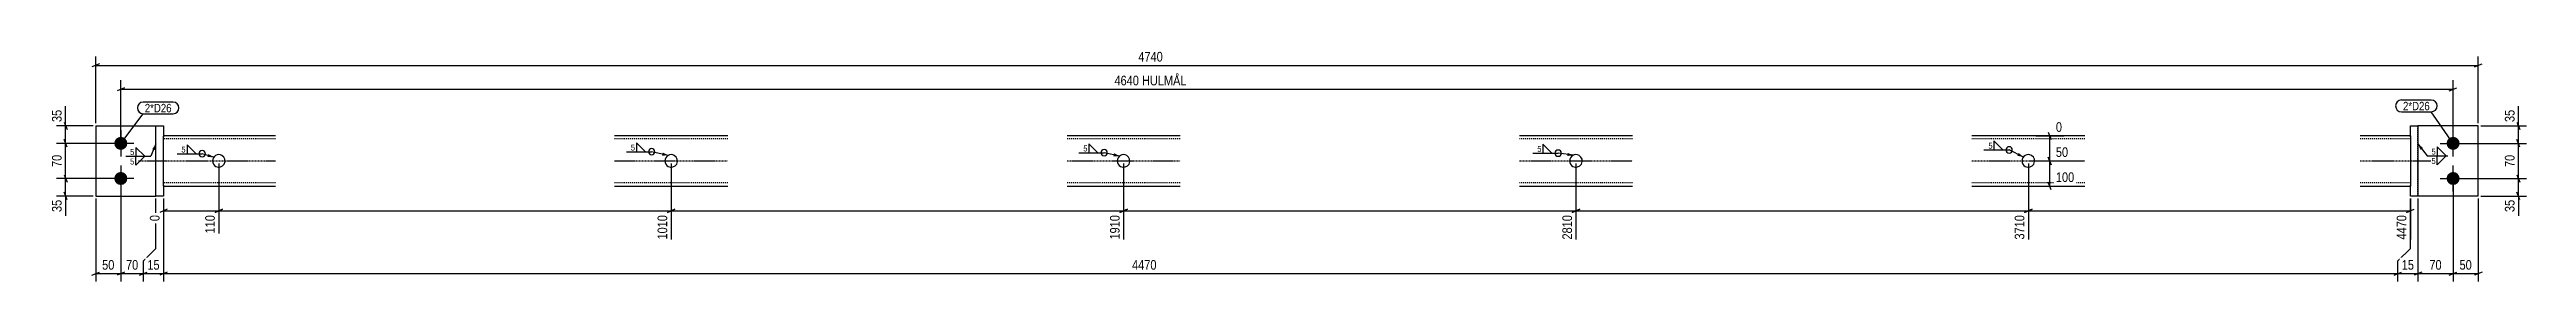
# Model space of a CAD drawing. Header units: millimetres. Extents: x 8 to 16358, y 12 to 475.
# Drawn here: x 8 to 4936, y 12 to 475 of the extents above; entities that cross this region are included whole.
import ezdxf

# ---------------------------------------------------------------- set-up
doc = ezdxf.new("R2010")
doc.units = ezdxf.units.MM
doc.linetypes.add('DXK_LINE_DOT2', pattern=[3.9198, 1.9599, -1.9599])
doc.linetypes.add('DXK_LINE_DOT3', pattern=[5.9187, 2.979, -0.9799, 0.9799, -0.9799])
for name, color, linetype in [('MÅLSÆTNING', 7, 'Continuous'), ('STÅL', 7, 'Continuous'), ('TEKST', 7, 'Continuous')]:
    doc.layers.add(name, color=color, linetype=linetype)
doc.styles.add('Arial Narrow', font='ARIALN.TTF', dxfattribs={"height": 0.2})

msp = doc.modelspace()

# ---------------------------------------------------------------- hatches: boundary and pattern name
at = {"layer": 'STÅL', "linetype": 'Continuous'}
for points in [[(149.8, 274.5, -1), (149.8, 300.5, -1)], [(4789.8, 300.5, -1), (4789.8, 274.5, -1)], [(149.8, 204.5, -1), (149.8, 230.5, -1)], [(4789.8, 230.5, -1), (4789.8, 204.5, -1)]]:
    msp.add_hatch(color=96, dxfattribs=at).paths.add_polyline_path(points)
at = {"layer": 'TEKST', "linetype": 'Continuous'}
for points in [[(212.2, 276.1), (219.8, 286.6), (218, 273.8)], [(323.9, 266.3), (335, 259.7), (322.1, 260.4)], [(1228, 269.2), (1239.5, 263.6), (1226.7, 263.1)], [(2125.7, 267.8), (2137.3, 262.1), (2124.4, 261.7)], [(3028.2, 268.5), (3040.2, 263.7), (3027.4, 262.3)], [(3925.5, 268.5), (3935.3, 260.1), (3922.7, 262.9)]]:
    msp.add_hatch(color=3, dxfattribs=at).paths.add_polyline_path(points)

# ---------------------------------------------------------------- linework, layer by layer
at = {"layer": 'MÅLSÆTNING', "color": 7, "linetype": 'Continuous'}
for p, q in [((107.3, 446), (92.3, 440)), ((99.8, 327.5), (99.8, 460.7)), ((4832.3, 440), (4847.3, 446)), ((4839.8, 327.5), (4839.8, 460.7)), ((99.8, 443), (4839.8, 443)), ((157.3, 398.4), (142.3, 392.4)), ((149.8, 292.5), (149.8, 413.2)), ((149.8, 395.4), (4789.8, 395.4)), ((4782.3, 392.4), (4797.3, 398.4)), ((4789.8, 292.5), (4789.8, 413.2)), ((94.8, 322.5), (22, 322.5)), ((36.8, 330), (42.8, 315)), ((39.8, 287.5), (39.8, 322.5)), ((3959.9, 302.5), (4015.4, 302.5)), ((3984.4, 310), (3990.4, 295)), ((3987.4, 252.5), (3987.4, 302.5)), ((4844.8, 322.5), (4935.8, 322.5)), ((4916.8, 330), (4922.8, 315)), ((4919.8, 287.5), (4919.8, 322.5)), ((144.8, 287.5), (22, 287.5)), ((144.8, 287.5), (22, 287.5)), ((42.8, 280), (36.8, 295)), ((42.8, 280), (36.8, 295)), ((39.8, 217.5), (39.8, 287.5)), ((344.8, 247.5), (344.8, 108)), ((344.8, 247.5), (344.8, 108)), ((1244.8, 247.5), (1244.8, 95.8)), ((2144.8, 247.5), (2144.8, 95.8)), ((2144.8, 247.5), (2144.8, 95.8)), ((3044.8, 247.5), (3044.8, 95.8)), ((3044.8, 247.5), (3044.8, 95.8)), ((3944.8, 247.5), (3944.8, 95.8)), ((3944.8, 247.5), (3944.8, 95.8)), ((3949.8, 252.5), (4027.6, 252.5)), ((3949.8, 252.5), (4027.6, 252.5)), ((3990.4, 245), (3984.4, 260)), ((3984.4, 260), (3990.4, 245)), ((3987.4, 202.5), (3987.4, 252.5)), ((4794.8, 287.5), (4935.8, 287.5)), ((4794.8, 287.5), (4935.8, 287.5)), ((4922.8, 280), (4916.8, 295)), ((4922.8, 280), (4916.8, 295)), ((4919.8, 217.5), (4919.8, 287.5)), ((144.8, 217.5), (22, 217.5)), ((36.8, 225), (42.8, 210)), ((149.8, 212.5), (149.8, 12)), ((3965.4, 202.5), (4039.8, 202.5)), ((3990.4, 195), (3984.4, 210)), ((4789.8, 212.5), (4789.8, 12)), ((4794.8, 217.5), (4935.8, 217.5)), ((4794.8, 217.5), (4935.8, 217.5)), ((4916.8, 225), (4922.8, 210)), ((4916.8, 225), (4922.8, 210)), ((4919.8, 182.5), (4919.8, 217.5)), ((94.8, 182.5), (22, 182.5)), ((42.8, 175), (36.8, 190)), ((99.8, 177.5), (99.8, 12)), ((219.8, 78), (219.8, 177.5)), ((219.8, 78), (219.8, 177.5)), ((242.3, 156), (227.3, 150)), ((234.8, 177.5), (234.8, 12)), ((234.8, 177.5), (234.8, 12)), ((234.8, 177.5), (234.8, 132.4)), ((234.8, 153), (344.8, 153)), ((352.3, 156), (337.3, 150)), ((337.3, 150), (352.3, 156)), ((344.8, 153), (1244.8, 153)), ((1237.3, 150), (1252.3, 156)), ((2152.3, 156), (2137.3, 150)), ((2137.3, 150), (2152.3, 156)), ((2144.8, 153), (3044.8, 153)), ((3052.3, 156), (3037.3, 150)), ((3037.3, 150), (3052.3, 156)), ((3044.8, 153), (3944.8, 153)), ((3952.3, 156), (3937.3, 150)), ((3937.3, 150), (3952.3, 156)), ((3944.8, 153), (4704.8, 153)), ((4697.3, 150), (4712.3, 156)), ((4704.8, 78), (4704.8, 177.5)), ((4704.8, 78), (4704.8, 177.5)), ((4704.8, 177.5), (4704.8, 95.8)), ((4719.8, 177.5), (4719.8, 12)), ((4839.8, 177.5), (4839.8, 12)), ((4844.8, 182.5), (4935.8, 182.5)), ((4922.8, 175), (4916.8, 190)), ((194.8, 53), (219.8, 78)), ((194.8, 12), (194.8, 53)), ((4679.8, 53), (4704.8, 78)), ((4679.8, 53), (4704.8, 78)), ((4679.8, 12), (4679.8, 53)), ((4679.8, 12), (4679.8, 53)), ((92.3, 25), (107.3, 31)), ((157.3, 31), (142.3, 25)), ((149.8, 28), (194.8, 28)), ((187.3, 25), (202.3, 31)), ((242.3, 31), (227.3, 25)), ((242.3, 31), (227.3, 25)), ((234.8, 28), (4679.8, 28)), ((4672.3, 25), (4687.3, 31)), ((4672.3, 25), (4687.3, 31)), ((4679.8, 28), (4719.8, 28)), ((4727.3, 31), (4712.3, 25)), ((4782.3, 25), (4797.3, 31)), ((4789.8, 28), (4839.8, 28)), ((4847.3, 31), (4832.3, 25))]:
    msp.add_line(p, q, dxfattribs=at)
at = {"layer": 'STÅL', "color": 2, "linetype": 'Continuous'}
for p, q in [((99.8, 322.5), (219.8, 322.5)), ((99.8, 322.5), (99.8, 182.5)), ((219.8, 182.5), (219.8, 322.5)), ((219.8, 322.5), (234.8, 322.5)), ((234.8, 322.5), (234.8, 300.6)), ((457.3, 302.5), (234.8, 302.5)), ((234.8, 204.3), (234.8, 300.6)), ((1357.3, 302.5), (1132.3, 302.5)), ((2257.3, 302.5), (2032.3, 302.5)), ((3157.3, 302.5), (2932.3, 302.5)), ((4057.3, 302.5), (3832.3, 302.5)), ((4704.8, 302.5), (4604.8, 302.5)), ((4704.8, 300.6), (4704.8, 322.5)), ((4704.8, 322.5), (4719.8, 322.5)), ((4704.8, 300.6), (4704.8, 204.3)), ((4839.8, 322.5), (4719.8, 322.5)), ((4719.8, 322.5), (4719.8, 182.5)), ((4839.8, 182.5), (4839.8, 322.5)), ((234.8, 204.3), (234.8, 182.5)), ((234.8, 202.5), (457.3, 202.5)), ((1132.3, 202.5), (1357.3, 202.5)), ((2032.3, 202.5), (2257.3, 202.5)), ((2932.3, 202.5), (3157.3, 202.5)), ((3832.3, 202.5), (4057.3, 202.5)), ((4604.8, 202.5), (4704.8, 202.5)), ((4704.8, 182.5), (4704.8, 204.3)), ((99.8, 182.5), (219.8, 182.5)), ((234.8, 182.5), (219.8, 182.5)), ((4719.8, 182.5), (4704.8, 182.5)), ((4839.8, 182.5), (4719.8, 182.5))]:
    msp.add_line(p, q, dxfattribs=at)
at = {"layer": 'STÅL', "color": 96, "linetype": 'Continuous'}
for p, q in [((149.8, 313.5), (149.8, 261.5)), ((4789.8, 261.5), (4789.8, 313.5)), ((175.8, 287.5), (123.8, 287.5)), ((4763.8, 287.5), (4815.8, 287.5)), ((175.8, 217.5), (123.8, 217.5)), ((149.8, 243.5), (149.8, 191.5)), ((4763.8, 217.5), (4815.8, 217.5)), ((4789.8, 191.5), (4789.8, 243.5))]:
    msp.add_line(p, q, dxfattribs=at)
at = {"layer": 'STÅL', "color": 7, "linetype": 'DXK_LINE_DOT2'}
for p, q in [((219.8, 182.5), (219.8, 322.5)), ((234.8, 302.5), (234.8, 301.6)), ((234.8, 300.6), (234.8, 301.6)), ((234.8, 204.3), (234.8, 300.6)), ((457.3, 296.5), (234.8, 296.5)), ((1357.3, 296.5), (1132.3, 296.5)), ((2257.3, 296.5), (2032.3, 296.5)), ((3157.3, 296.5), (2932.3, 296.5)), ((4057.3, 296.5), (3832.3, 296.5)), ((4704.8, 296.5), (4604.8, 296.5)), ((4704.8, 302.5), (4704.8, 300.6)), ((4704.8, 300.6), (4704.8, 204.3)), ((4719.8, 182.5), (4719.8, 322.5)), ((457.3, 208.5), (234.8, 208.5)), ((234.8, 202.5), (234.8, 204.3)), ((1357.3, 208.5), (1132.3, 208.5)), ((2257.3, 208.5), (2032.3, 208.5)), ((3157.3, 208.5), (2932.3, 208.5)), ((4057.3, 208.5), (3832.3, 208.5)), ((4704.8, 208.5), (4604.8, 208.5)), ((4704.8, 203.4), (4704.8, 204.3)), ((4704.8, 203.4), (4704.8, 202.5))]:
    msp.add_line(p, q, dxfattribs=at)
at = {"layer": 'STÅL', "color": 7, "linetype": 'DXK_LINE_DOT3'}
for p, q in [((184.8, 252.5), (457.3, 252.5)), ((344.8, 252.5), (344.8, 252.5)), ((1132.3, 252.5), (1357.3, 252.5)), ((1244.8, 252.5), (1244.8, 252.5)), ((2032.3, 252.5), (2257.3, 252.5)), ((2144.8, 252.5), (2144.8, 252.5)), ((2932.3, 252.5), (3157.3, 252.5)), ((3044.8, 252.5), (3044.8, 252.5)), ((3832.3, 252.5), (4057.3, 252.5)), ((3944.8, 252.5), (3944.8, 252.5)), ((4604.8, 252.5), (4754.8, 252.5))]:
    msp.add_line(p, q, dxfattribs=at)
at = {"layer": 'STÅL', "color": 2, "linetype": 'Continuous'}
for centre, start, end in [((344.8, 252.5), 60.3737, 240.3737), ((344.8, 252.5), 240.3737, 60.3737), ((1244.8, 252.5), 60.3737, 240.3737), ((1244.8, 252.5), 240.3737, 60.3737), ((2144.8, 252.5), 60.3737, 240.3737), ((2144.8, 252.5), 240.3737, 60.3737), ((3044.8, 252.5), 60.3737, 240.3737), ((3044.8, 252.5), 240.3737, 60.3737), ((3944.8, 252.5), 60.3737, 240.3737), ((3944.8, 252.5), 240.3737, 60.3737)]:
    msp.add_arc(centre, 12.5, start, end, dxfattribs=at)
at = {"layer": 'TEKST', "color": 3, "linetype": 'Continuous'}
for p, q in [((219.8, 286.6), (209.7, 261.7)), ((335, 259.7), (311.7, 266.8)), ((1239.5, 263.6), (1205.9, 270.8)), ((2137.3, 262.1), (2106.1, 268.9)), ((3040.2, 263.7), (3009.3, 268)), ((3935.3, 260.1), (3906.6, 274.5))]:
    msp.add_line(p, q, dxfattribs=at)
for centre, start, end in [((311.7, 266.8), 90, 270), ((311.7, 266.8), 270, 90), ((1205.9, 270.8), 90, 270), ((1205.9, 270.8), 270, 90), ((2106.1, 268.9), 90, 270), ((2106.1, 268.9), 270, 90), ((3009.3, 268), 90, 270), ((3009.3, 268), 270, 90), ((3906.6, 274.5), 90, 270), ((3906.6, 274.5), 270, 90)]:
    msp.add_arc(centre, 6.25, start, end, dxfattribs=at)

# ---------------------------------------------------------------- wipeouts: each hides what was drawn before it
at = {"color": 0}
msp.add_wipeout([(250.8, 349.5), (250.8, 367), (197.5, 367), (197.5, 349.5)], dxfattribs=at).dxf.layer = 'TEKST'

# ---------------------------------------------------------------- next in the draw order: wipeouts: each hides what was drawn before it
for points, layer in [([(2226.9, 446.7), (2226.9, 474.7), (2170.1, 474.7), (2170.1, 446.7)], 'MÅLSÆTNING'), ([(36, 358.3), (8, 358.3), (8, 326), (36, 326)], 'MÅLSÆTNING'), ([(4916, 358.3), (4888, 358.3), (4888, 326), (4916, 326)], 'MÅLSÆTNING'), ([(36, 268.7), (8, 268.7), (8, 236.3), (36, 236.3)], 'MÅLSÆTNING'), ([(4916, 268.7), (4888, 268.7), (4888, 236.3), (4916, 236.3)], 'MÅLSÆTNING'), ([(4916, 179), (4888, 179), (4888, 146.6), (4916, 146.6)], 'MÅLSÆTNING'), ([(188.4, 31.8), (188.4, 59.7), (156.1, 59.7), (156.1, 31.8)], 'MÅLSÆTNING'), ([(2214.4, 31.8), (2214.4, 59.7), (2157.6, 59.7), (2157.6, 31.8)], 'MÅLSÆTNING'), ([(4715.9, 31.8), (4715.9, 59.7), (4683.6, 59.7), (4683.6, 31.8)], 'MÅLSÆTNING'), ([(4830.9, 31.8), (4830.9, 59.7), (4798.6, 59.7), (4798.6, 31.8)], 'MÅLSÆTNING'), ([(250.8, 349.5), (250.8, 367), (197.5, 367), (197.5, 349.5)], 'TEKST'), ([(4743.4, 353.5), (4743.4, 371), (4690.1, 371), (4690.1, 353.5)], 'TEKST'), ([(279, 268.3), (279, 282.8), (269.3, 282.8), (269.3, 268.3)], 'TEKST'), ([(1173.1, 272.3), (1173.1, 286.8), (1163.5, 286.8), (1163.5, 272.3)], 'TEKST'), ([(2073.4, 270.4), (2073.4, 284.9), (2063.7, 284.9), (2063.7, 270.4)], 'TEKST'), ([(2976.5, 269.5), (2976.5, 284), (2966.9, 284), (2966.9, 269.5)], 'TEKST'), ([(3873.9, 276), (3873.9, 290.5), (3864.3, 290.5), (3864.3, 276)], 'TEKST')]:
    msp.add_wipeout(points, dxfattribs=at).dxf.layer = layer
at = {"color": 0, "linetype": 'Continuous'}
for points in [[(4015.7, 306.5), (4015.7, 334.5), (3995.5, 334.5), (3995.5, 306.5)], [(230.8, 148.5), (202.8, 148.5), (202.8, 128.4), (230.8, 128.4)], [(340.8, 148.5), (312.8, 148.5), (312.8, 104), (340.8, 104)], [(1240.8, 148.5), (1212.8, 148.5), (1212.8, 91.8), (1240.8, 91.8)], [(3040.8, 148.5), (3012.8, 148.5), (3012.8, 91.8), (3040.8, 91.8)], [(3940.8, 148.5), (3912.8, 148.5), (3912.8, 91.8), (3940.8, 91.8)]]:
    msp.add_wipeout(points, dxfattribs=at).dxf.layer = 'MÅLSÆTNING'

# ---------------------------------------------------------------- next in the draw order: linework, layer by layer
at = {"layer": 'MÅLSÆTNING', "color": 7, "linetype": 'Continuous'}
for p, q in [((39.8, 322.5), (39.8, 361.8)), ((39.8, 322.5), (39.8, 361.8)), ((4919.8, 322.5), (4919.8, 361.8)), ((4919.8, 322.5), (4919.8, 361.8)), ((1244.8, 247.5), (1244.8, 95.8)), ((144.8, 217.5), (22, 217.5)), ((36.8, 225), (42.8, 210)), ((39.8, 182.5), (39.8, 217.5)), ((149.8, 212.5), (149.8, 12)), ((4789.8, 212.5), (4789.8, 12)), ((1252.3, 156), (1237.3, 150)), ((1244.8, 153), (2144.8, 153)), ((4719.8, 177.5), (4719.8, 12)), ((4919.8, 182.5), (4919.8, 143.1)), ((4919.8, 182.5), (4919.8, 143.1)), ((194.8, 53), (219.8, 78)), ((194.8, 12), (194.8, 53)), ((99.8, 28), (149.8, 28)), ((157.3, 31), (142.3, 25)), ((187.3, 25), (202.3, 31)), ((194.8, 28), (234.8, 28)), ((4727.3, 31), (4712.3, 25)), ((4719.8, 28), (4789.8, 28)), ((4782.3, 25), (4797.3, 31))]:
    msp.add_line(p, q, dxfattribs=at)
at = {"layer": 'TEKST', "color": 7, "linetype": 'Continuous'}
for p, q in [((149.8, 287.5), (194.5, 346.5)), ((194.5, 370), (253.8, 370)), ((194.5, 346.5), (253.8, 346.5))]:
    msp.add_line(p, q, dxfattribs=at)
at = {"layer": 'TEKST', "color": 3, "linetype": 'Continuous'}
for p, q in [((261.6, 266.8), (311.7, 266.8)), ((299.4, 266.8), (281.5, 284.6)), ((281.5, 284.6), (281.5, 266.8)), ((281.5, 266.8), (299.4, 266.8)), ((1155.7, 270.8), (1205.9, 270.8)), ((1193.5, 270.8), (1175.7, 288.6)), ((1175.7, 288.6), (1175.7, 270.8)), ((1175.7, 270.8), (1193.5, 270.8)), ((2056, 268.9), (2106.1, 268.9)), ((2093.8, 268.9), (2075.9, 286.8)), ((2075.9, 286.8), (2075.9, 268.9)), ((2075.9, 268.9), (2093.8, 268.9)), ((2959.1, 268), (3009.3, 268)), ((2996.9, 268), (2979.1, 285.8)), ((2979.1, 285.8), (2979.1, 268)), ((2979.1, 268), (2996.9, 268)), ((3856.5, 274.5), (3906.6, 274.5)), ((3894.3, 274.5), (3876.4, 292.4)), ((3876.4, 292.4), (3876.4, 274.5)), ((3876.4, 274.5), (3894.3, 274.5))]:
    msp.add_line(p, q, dxfattribs=at)
at = {"layer": 'TEKST', "color": 7, "linetype": 'Continuous'}
for centre, start, end in [((194.5, 358.2), 90, 270), ((253.8, 358.2), 270, 90)]:
    msp.add_arc(centre, 11.7, start, end, dxfattribs=at)

# ---------------------------------------------------------------- next in the draw order: texts
at = {"layer": 'MÅLSÆTNING', "color": 3, "style": 'Arial Narrow'}
for s, p in [('4740', (2174.1, 450.7)), ('70', (160.1, 35.7)), ('4470', (2161.6, 35.7)), ('15', (4687.6, 35.7)), ('50', (4802.6, 35.7))]:
    msp.add_text(s, height=19.09, dxfattribs=at).set_placement(p)
for s, p in [('35', (32, 330)), ('35', (4912, 330)), ('70', (32, 240.3)), ('70', (4912, 240.3)), ('35', (4912, 150.6))]:
    msp.add_text(s, height=19.09, rotation=90.0002, dxfattribs=at).set_placement(p)
at = {"layer": 'MÅLSÆTNING', "color": 3, "linetype": 'Continuous', "style": 'Arial Narrow'}
msp.add_text('0', height=19.1, dxfattribs=at).set_placement((3999.5, 310.5))
for s, height, p in [('0', 19.1, (226.8, 132.4)), ('110', 19.09, (336.8, 108)), ('1010', 19.09, (1236.8, 95.8)), ('2810', 19.09, (3036.8, 95.8)), ('3710', 19.09, (3936.8, 95.8))]:
    msp.add_text(s, height=height, rotation=90.0002, dxfattribs=at).set_placement(p)
at = {"layer": 'TEKST', "color": 3, "style": 'Arial Narrow'}
for s, height, p in [('2*D26', 16.7, (197.5, 349.5)), ('5', 11.9, (270.3, 269.3)), ('5', 11.9, (1164.5, 273.3)), ('5', 11.9, (2064.7, 271.4)), ('5', 11.9, (2967.9, 270.5)), ('5', 11.9, (3865.3, 277))]:
    msp.add_text(s, height=height, dxfattribs=at).set_placement(p)

# ---------------------------------------------------------------- next in the draw order: wipeouts: each hides what was drawn before it
at = {"color": 0, "linetype": 'Continuous'}
msp.add_wipeout([(4027.9, 256.5), (4027.9, 284.5), (3995.5, 284.5), (3995.5, 256.5)], dxfattribs=at).dxf.layer = 'MÅLSÆTNING'
at = {"color": 0}
msp.add_wipeout([(4743.4, 353.5), (4743.4, 371), (4690.1, 371), (4690.1, 353.5)], dxfattribs=at).dxf.layer = 'TEKST'

# ---------------------------------------------------------------- next in the draw order: linework, layer by layer
at = {"layer": 'TEKST', "color": 7, "linetype": 'Continuous'}
for p, q in [((4687.1, 374), (4746.4, 374)), ((4687.1, 350.5), (4746.4, 350.5)), ((4789.8, 287.5), (4746.4, 350.5))]:
    msp.add_line(p, q, dxfattribs=at)
for centre, radius, start, end in [((4687.1, 362.2), 11.8, 90, 270), ((4746.4, 362.2), 11.7, 270, 90)]:
    msp.add_arc(centre, radius, start, end, dxfattribs=at)

# ---------------------------------------------------------------- next in the draw order: texts
at = {"layer": 'MÅLSÆTNING', "color": 3, "linetype": 'Continuous', "style": 'Arial Narrow'}
msp.add_text('50', height=19.09, dxfattribs=at).set_placement((3999.5, 260.5))
at = {"layer": 'TEKST', "color": 3, "style": 'Arial Narrow'}
msp.add_text('2*D26', height=16.7, dxfattribs=at).set_placement((4690.1, 353.5))

# ---------------------------------------------------------------- next in the draw order: wipeouts: each hides what was drawn before it
at = {"color": 0}
for points, layer in [([(2944.4, 399.2), (2944.4, 427.2), (2122.6, 427.2), (2122.6, 399.2)], 'MÅLSÆTNING'), ([(36, 179), (8, 179), (8, 146.6), (36, 146.6)], 'MÅLSÆTNING'), ([(140.9, 31.8), (140.9, 59.7), (108.6, 59.7), (108.6, 31.8)], 'MÅLSÆTNING'), ([(230.9, 31.8), (230.9, 59.7), (198.6, 59.7), (198.6, 31.8)], 'MÅLSÆTNING'), ([(4770.9, 31.8), (4770.9, 59.7), (4738.6, 59.7), (4738.6, 31.8)], 'MÅLSÆTNING'), ([(176.9, 263.2), (176.9, 277.7), (167.3, 277.7), (167.3, 263.2)], 'TEKST')]:
    msp.add_wipeout(points, dxfattribs=at).dxf.layer = layer
at = {"color": 0, "linetype": 'Continuous'}
for points in [[(4040.1, 206.5), (4040.1, 234.5), (3995.5, 234.5), (3995.5, 206.5)], [(2140.8, 148.5), (2112.8, 148.5), (2112.8, 91.8), (2140.8, 91.8)], [(4700.8, 148.5), (4672.8, 148.5), (4672.8, 91.8), (4700.8, 91.8)]]:
    msp.add_wipeout(points, dxfattribs=at).dxf.layer = 'MÅLSÆTNING'

# ---------------------------------------------------------------- next in the draw order: linework, layer by layer
at = {"layer": 'MÅLSÆTNING', "color": 7, "linetype": 'Continuous'}
msp.add_line((39.8, 182.5), (39.8, 143.1), dxfattribs=at)
msp.add_line((39.8, 182.5), (39.8, 143.1), dxfattribs=at)
at = {"layer": 'TEKST', "color": 3, "linetype": 'Continuous'}
for p, q in [((197.4, 261.7), (179.5, 279.5)), ((179.5, 279.5), (179.5, 261.7)), ((179.5, 261.7), (197.4, 261.7))]:
    msp.add_line(p, q, dxfattribs=at)

# ---------------------------------------------------------------- next in the draw order: texts
at = {"layer": 'MÅLSÆTNING', "color": 3, "style": 'Arial Narrow'}
for s, height, p in [('4640 HULMÅL', 19.089, (2126.6, 403.2)), ('50', 19.09, (112.6, 35.7)), ('15', 19.09, (202.6, 35.7)), ('70', 19.09, (4742.6, 35.7))]:
    msp.add_text(s, height=height, dxfattribs=at).set_placement(p)
at = {"layer": 'MÅLSÆTNING', "color": 3, "linetype": 'Continuous', "style": 'Arial Narrow'}
msp.add_text('100', height=19.09, dxfattribs=at).set_placement((3999.5, 210.5))
at = {"layer": 'MÅLSÆTNING', "color": 3, "style": 'Arial Narrow'}
msp.add_text('35', height=19.09, rotation=90.0002, dxfattribs=at).set_placement((32, 150.6))
at = {"layer": 'MÅLSÆTNING', "color": 3, "linetype": 'Continuous', "style": 'Arial Narrow'}
for s, p in [('1910', (2136.8, 95.8)), ('4470', (4696.8, 95.8))]:
    msp.add_text(s, height=19.09, rotation=90.0002, dxfattribs=at).set_placement(p)

# ---------------------------------------------------------------- next in the draw order: wipeouts: each hides what was drawn before it
at = {"color": 0}
msp.add_wipeout([(4755.4, 264.1), (4755.4, 278.6), (4745.8, 278.6), (4745.8, 264.1)], dxfattribs=at).dxf.layer = 'TEKST'

# ---------------------------------------------------------------- next in the draw order: linework, layer by layer
at = {"layer": 'TEKST', "color": 3, "linetype": 'Continuous'}
for p, q in [((4775.8, 262.6), (4758, 280.5)), ((4758, 280.5), (4758, 262.6)), ((4758, 262.6), (4775.8, 262.6))]:
    msp.add_line(p, q, dxfattribs=at)

# ---------------------------------------------------------------- next in the draw order: wipeouts: each hides what was drawn before it
at = {"color": 0, "linetype": 'Continuous'}
msp.add_wipeout([(176.9, 244.4), (176.9, 258.9), (167.3, 258.9), (167.3, 244.4)], dxfattribs=at).dxf.layer = 'TEKST'

# ---------------------------------------------------------------- next in the draw order: linework, layer by layer
at = {"layer": 'TEKST', "color": 3, "linetype": 'Continuous'}
for p, q in [((159.6, 261.7), (209.7, 261.7)), ((179.5, 261.7), (197.4, 261.7)), ((197.4, 261.7), (179.5, 243.8)), ((179.5, 243.8), (179.5, 261.7))]:
    msp.add_line(p, q, dxfattribs=at)

# ---------------------------------------------------------------- next in the draw order: texts
at = {"layer": 'TEKST', "color": 3, "style": 'Arial Narrow'}
msp.add_text('5', height=11.9, dxfattribs=at).set_placement((168.3, 264.2))
at = {"layer": 'TEKST', "color": 3, "linetype": 'Continuous', "style": 'Arial Narrow'}
msp.add_text('5', height=11.9, dxfattribs=at).set_placement((168.3, 245.4))

# ---------------------------------------------------------------- next in the draw order: wipeouts: each hides what was drawn before it
at = {"color": 0, "linetype": 'Continuous'}
msp.add_wipeout([(4755.4, 245.4), (4755.4, 259.9), (4745.8, 259.9), (4745.8, 245.4)], dxfattribs=at).dxf.layer = 'TEKST'

# ---------------------------------------------------------------- next in the draw order: hatches: boundary and pattern name
at = {"layer": 'TEKST', "linetype": 'Continuous'}
msp.add_hatch(color=3, dxfattribs=at).paths.add_polyline_path([(4724.9, 274.7), (4719.8, 286.5), (4729.8, 278.5)])

# ---------------------------------------------------------------- next in the draw order: linework, layer by layer
at = {"layer": 'TEKST', "color": 3, "linetype": 'Continuous'}
for p, q in [((4719.8, 286.5), (4738, 262.6)), ((4738, 262.6), (4779.4, 262.6)), ((4758, 262.6), (4775.8, 262.6)), ((4775.8, 262.6), (4758, 244.8)), ((4758, 244.8), (4758, 262.6))]:
    msp.add_line(p, q, dxfattribs=at)

# ---------------------------------------------------------------- next in the draw order: texts
at = {"layer": 'TEKST', "color": 3, "style": 'Arial Narrow'}
msp.add_text('5', height=11.9, dxfattribs=at).set_placement((4746.8, 265.1))
at = {"layer": 'TEKST', "color": 3, "linetype": 'Continuous', "style": 'Arial Narrow'}
msp.add_text('5', height=11.9, dxfattribs=at).set_placement((4746.8, 246.4))

doc.saveas('drawing.dxf')
